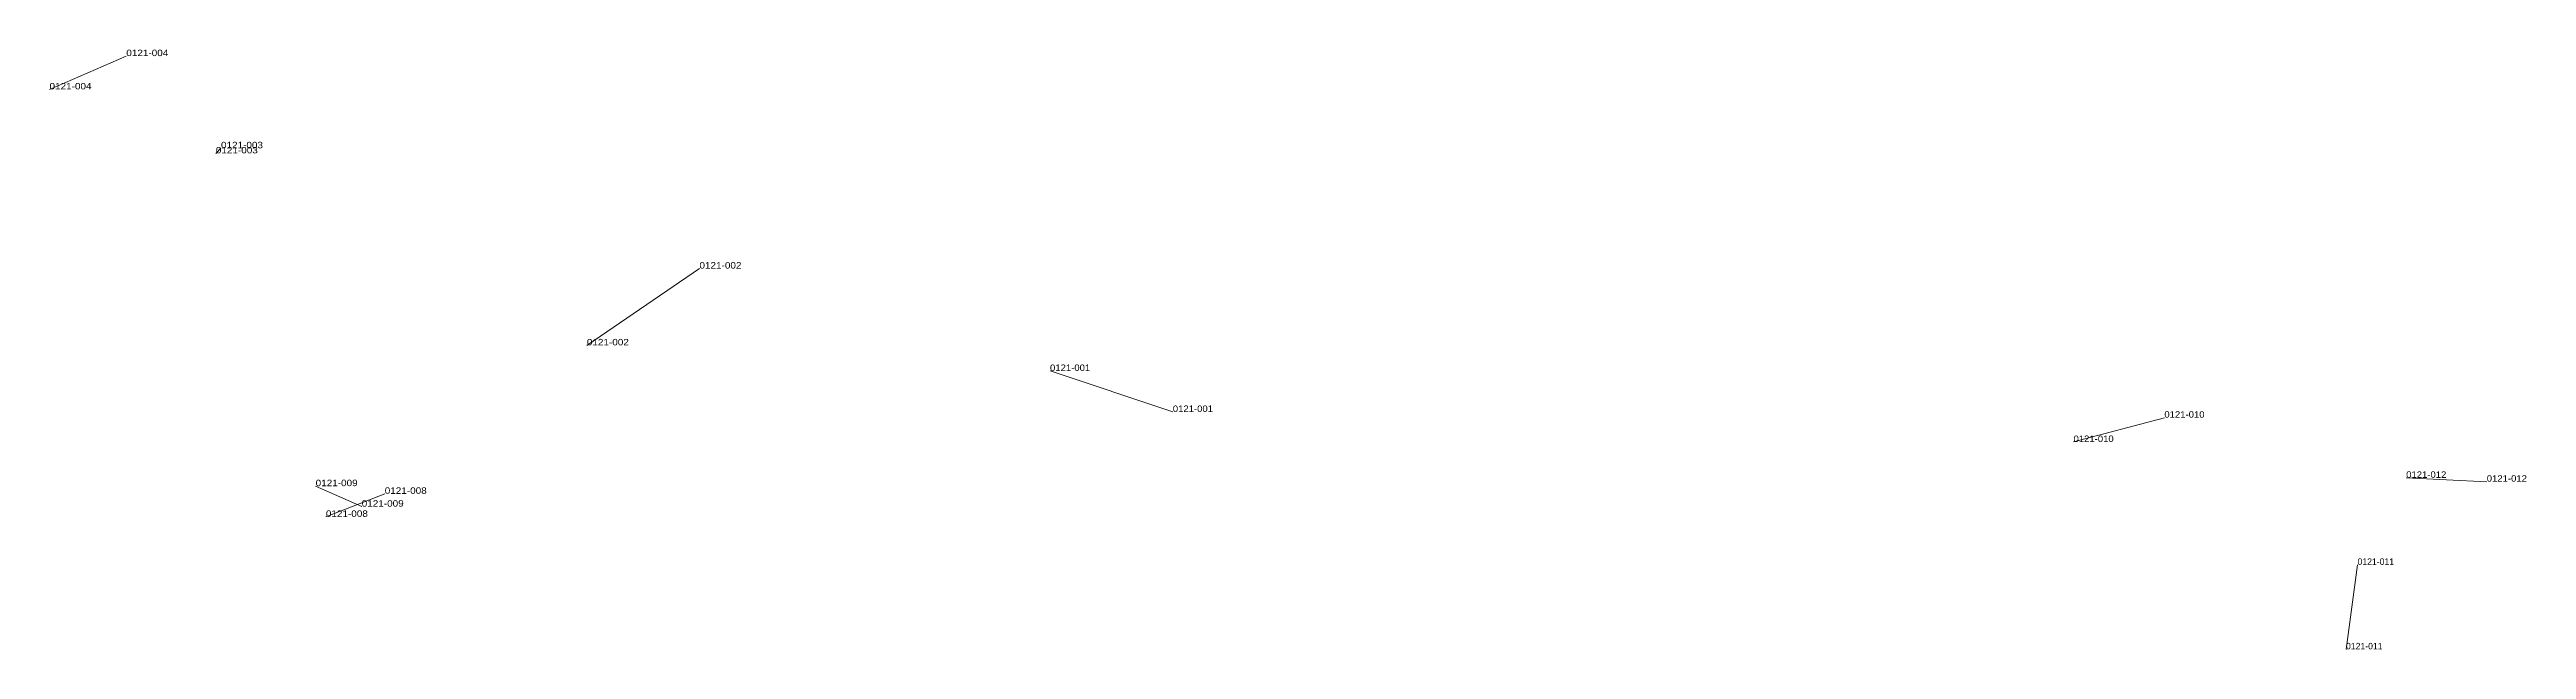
# Model space of a CAD drawing. Header units: metres. Extents: x 571156 to 607184, y 703608 to 727431.
# Drawn here: x 601474 to 602241, y 713104 to 713289 of the extents above; entities that cross this region are included whole.
import ezdxf

# ---------------------------------------------------------------- set-up
doc = ezdxf.new("R2010")
doc.units = ezdxf.units.M
doc.header["$LTSCALE"] = 0.8
doc.layers.add('60', color=7, linetype='Continuous', lineweight=13)
doc.layers.add('61', color=7, linetype='Continuous')

msp = doc.modelspace()

# ---------------------------------------------------------------- texts
at = {"layer": '60'}
for s, width, p in [('0121-004', 1.15, (601474.2, 713276.87)), ('0121-003', 1.15, (601527.27, 713258.65)), ('0121-002', 1.15, (601640.53, 713197.67)), ('0121-001', 1.1, (601783.89, 713189.75)), ('0121-010', 1.1, (602100.71, 713167.77)), ('0121-009', 1.15, (601556.57, 713154.1)), ('0121-012', 1.1, (602228.63, 713155.49)), ('0121-008', 1.15, (601559.74, 713144.6))]:
    msp.add_text(s, height=2, dxfattribs=dict(at, width=width)).set_placement(p)
msp.add_text('0121-011', height=2, dxfattribs=at).set_placement((602185.06, 713103.61))
at = {"layer": '61'}
for s, width, p in [('0121-004', 1.15, (601497.96, 713287.17)), ('0121-003', 1.15, (601525.68, 713257.07)), ('0121-002', 1.15, (601675.38, 713221.43)), ('0121-001', 1.1, (601821.91, 713177.07)), ('0121-010', 1.1, (602128.83, 713175.29)), ('0121-008', 1.15, (601577.96, 713151.73)), ('0121-012', 1.1, (602203.68, 713156.68)), ('0121-009', 1.15, (601570.83, 713147.77))]:
    msp.add_text(s, height=2, dxfattribs=dict(at, width=width)).set_placement(p)
msp.add_text('0121-011', height=2, dxfattribs=at).set_placement((602188.63, 713129.75))

# ---------------------------------------------------------------- linework, layer by layer
at = {"layer": '60'}
for p, q in [((601497.96, 713287.17), (601474.2, 713276.87)), ((601525.68, 713257.07), (601527.27, 713258.65)), ((601675.38, 713221.43), (601640.53, 713197.67)), ((601821.91, 713177.07), (601783.89, 713189.75)), ((602128.83, 713175.29), (602100.71, 713167.77)), ((601570.83, 713147.77), (601556.57, 713154.1)), ((602203.68, 713156.68), (602228.63, 713155.49)), ((601577.96, 713151.73), (601559.74, 713144.6)), ((602188.63, 713129.75), (602185.06, 713103.61))]:
    msp.add_line(p, q, dxfattribs=at)

msp.set_redraw_order([(e.dxf.handle, doc.entitydb.next_handle()) for e in msp.query("TEXT MTEXT ATTDEF DIMENSION ARC_DIMENSION")])  # texts and dimensions are drawn at this point

doc.saveas('drawing.dxf')
